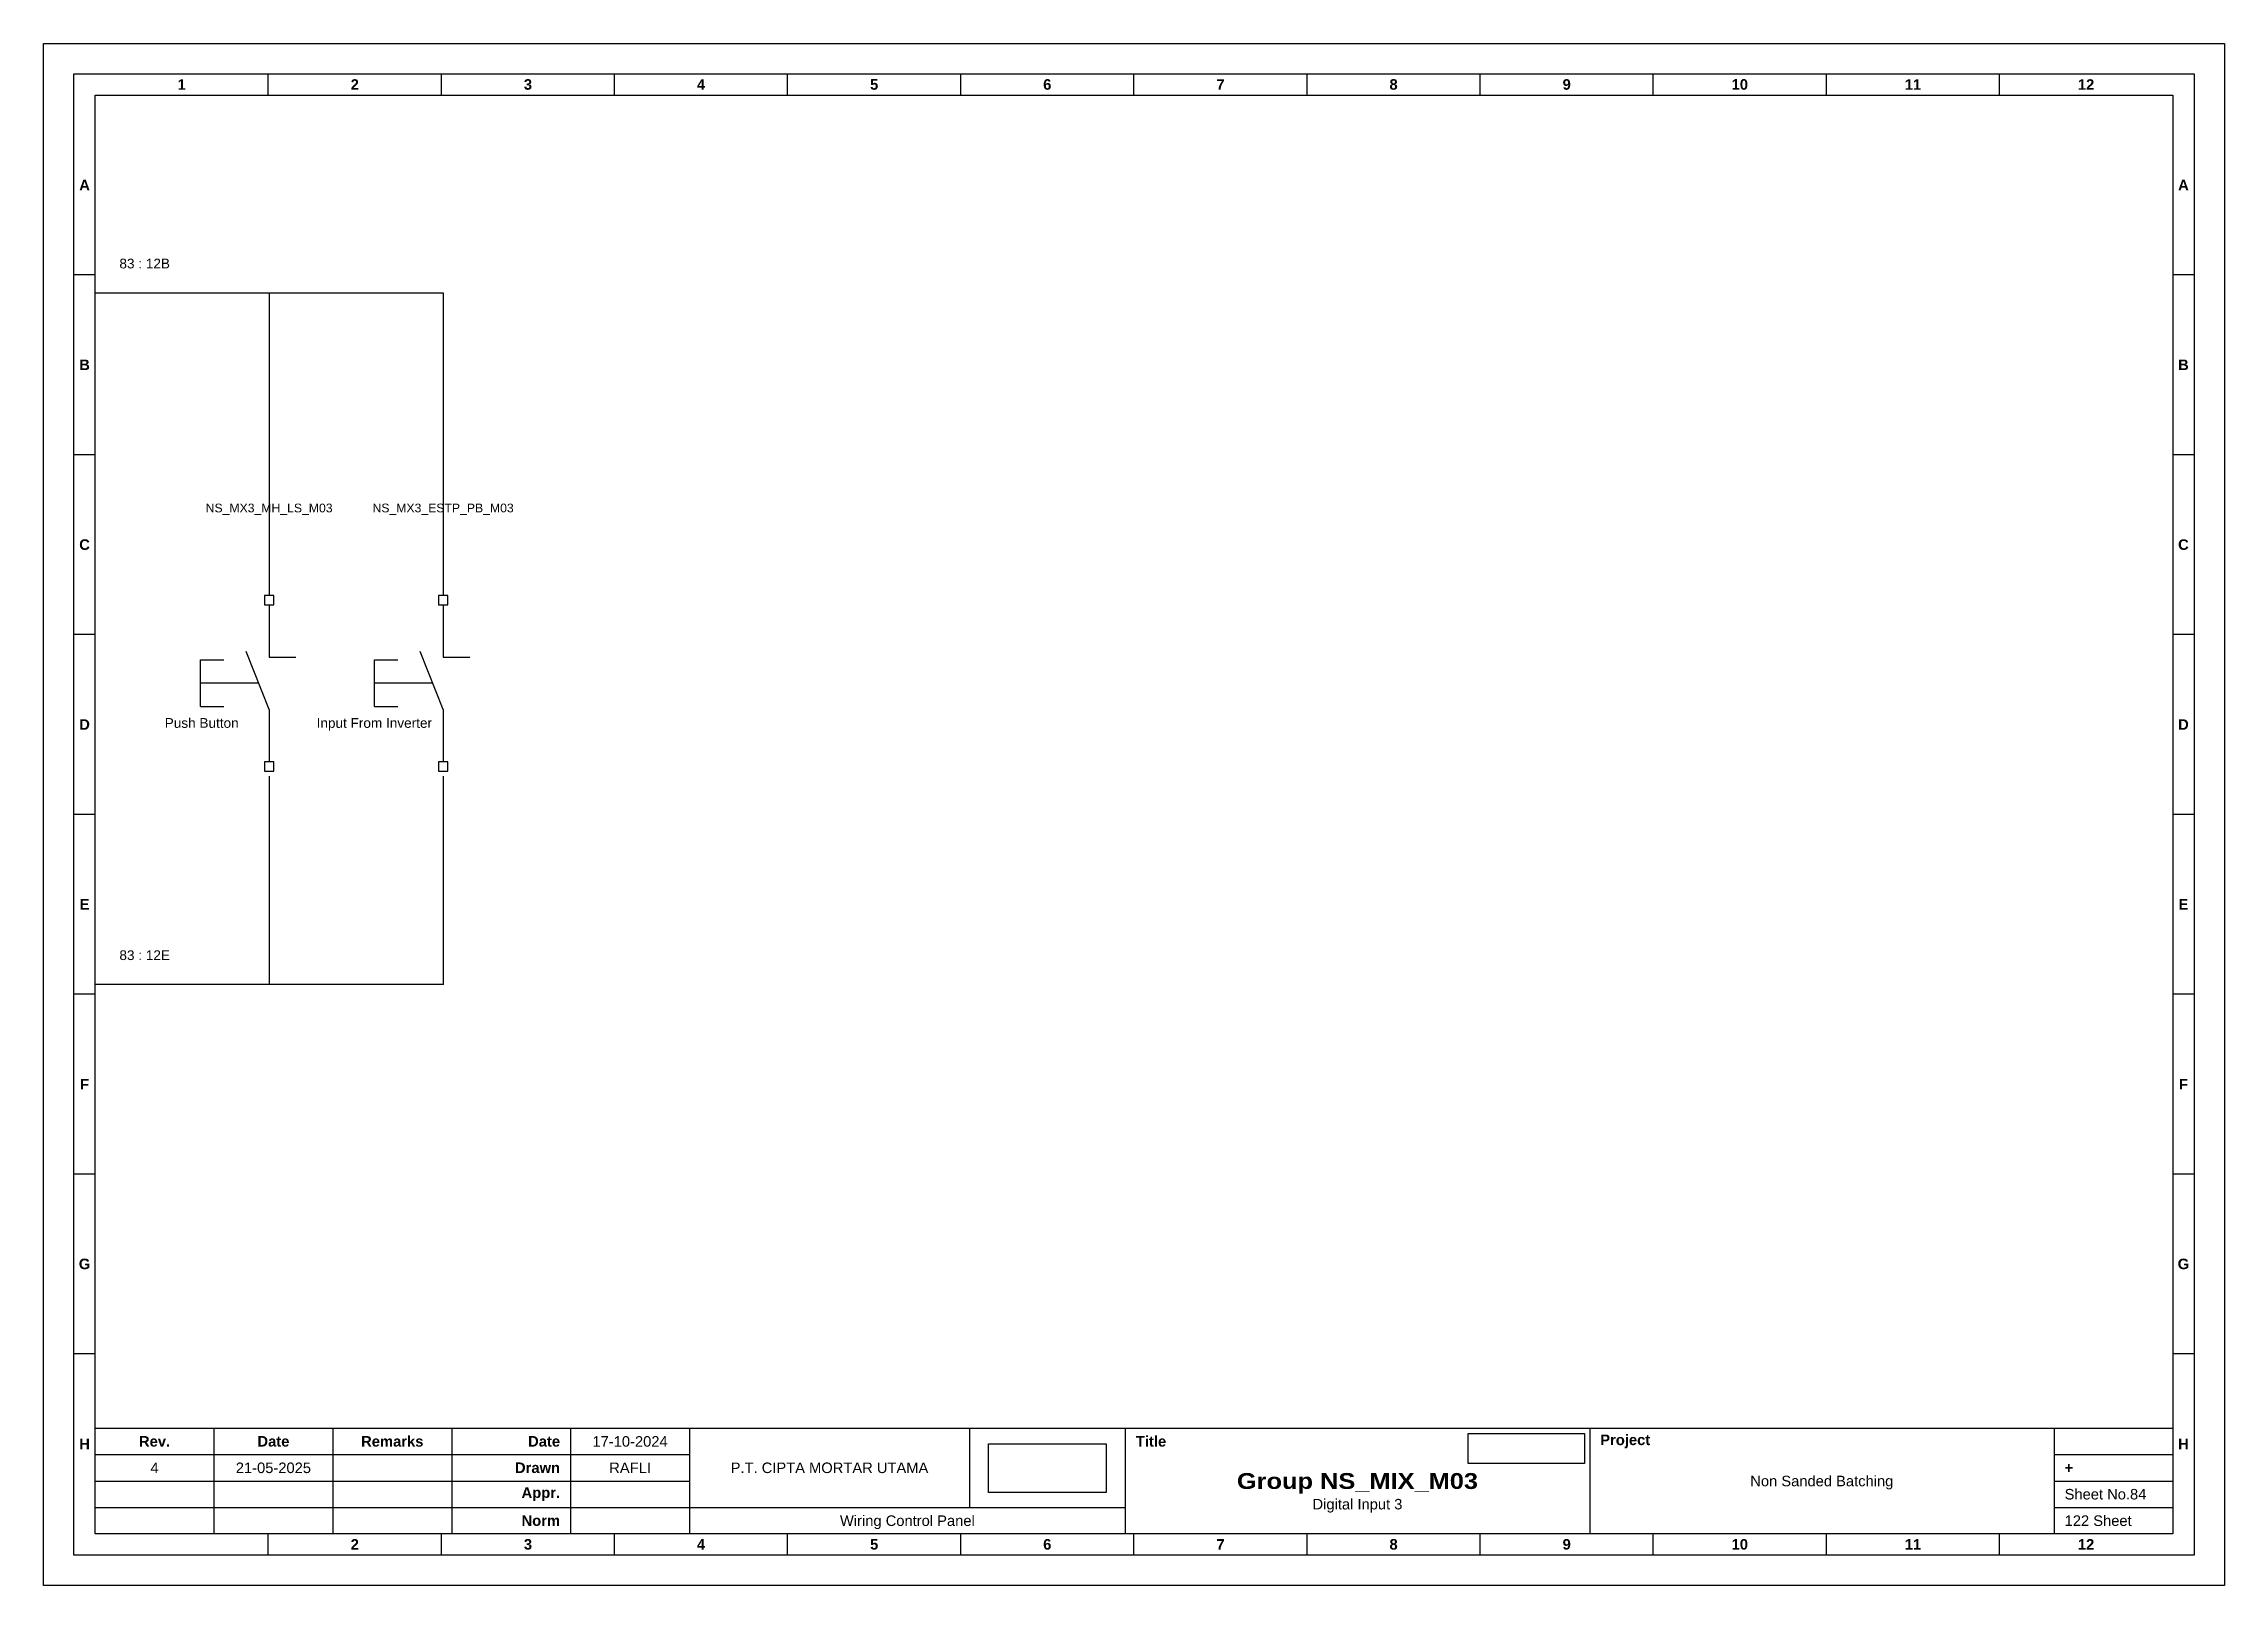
# Model space of a CAD drawing. Header units: centimetres. Extents: x 960 to 2473, y 652 to 2370.
# Drawn here: x 1892.6 to 2162, y 1602.8 to 1793.2 of the extents above; entities that cross this region are included whole.
import ezdxf
from ezdxf.enums import TextEntityAlignment as Align

# ---------------------------------------------------------------- set-up
doc = ezdxf.new("R2010")
doc.units = ezdxf.units.CM
doc.header["$MEASUREMENT"] = 0
doc.styles.add('Bold', font='ariblk.ttf', dxfattribs={"height": 25.4})
doc.styles.get("Standard").update_dxf_attribs({"font": 'arial.ttf'})
picture_1 = doc.add_image_def('image1.png', size_in_pixel=(2048, 847))
picture_2 = doc.add_image_def('image2.png', size_in_pixel=(2092, 542))

msp = doc.modelspace()

# ---------------------------------------------------------------- texts
at = {"ltscale": 500}
for s, p in [('83 : 12B', (1901.98, 1766.62)), ('83 : 12E', (1901.98, 1681.2))]:
    msp.add_text(s, height=1.2, dxfattribs=at).set_placement(p, align=Align.TOP_LEFT)
at = {"ltscale": 50}
for s, p in [('NS_MX3_MH_LS_M03', (1920.47, 1735.83)), ('NS_MX3_ESTP_PB_M03', (1941.96, 1735.83))]:
    msp.add_text(s, height=1.08, dxfattribs=at).set_placement(p, align=Align.MIDDLE_CENTER)
for s, p in [('Push Button', (1916.71, 1708.32)), ('Input From Inverter', (1940.59, 1708.32))]:
    msp.add_text(s, height=1.2, dxfattribs=at).set_placement(p, align=Align.BOTTOM_RIGHT)

# ---------------------------------------------------------------- blocks, each defined once
blk = doc.blocks.new('KOP MU PROJECT')
at = {"color": 6, "ltscale": 50}
for p, q in [((27.74, 184.05), (27.74, 186.66)), ((49.13, 184.05), (49.13, 186.66)), ((70.51, 184.05), (70.51, 186.66)), ((91.89, 184.05), (91.89, 186.66)), ((113.27, 184.05), (113.27, 186.66)), ((134.66, 184.05), (134.66, 186.66)), ((156.04, 184.05), (156.04, 186.66)), ((177.42, 184.05), (177.42, 186.66)), ((198.8, 184.05), (198.8, 186.66)), ((220.19, 184.05), (220.19, 186.66)), ((241.57, 184.05), (241.57, 186.66)), ((6.36, 161.84), (3.75, 161.84)), ((265.59, 161.84), (262.98, 161.84)), ((6.36, 139.63), (3.75, 139.63)), ((265.59, 139.63), (262.98, 139.63)), ((6.36, 117.42), (3.75, 117.42)), ((265.59, 117.42), (262.98, 117.42)), ((6.36, 95.22), (3.75, 95.22)), ((265.59, 95.22), (262.98, 95.22)), ((6.36, 73.01), (3.75, 73.01)), ((265.59, 73.01), (262.98, 73.01)), ((6.36, 50.8), (3.75, 50.8)), ((265.59, 50.8), (262.98, 50.8)), ((6.36, 28.59), (3.75, 28.59)), ((265.59, 28.59), (262.98, 28.59)), ((27.74, 3.75), (27.74, 6.36)), ((49.13, 3.75), (49.13, 6.36)), ((70.51, 3.75), (70.51, 6.36)), ((91.89, 3.75), (91.89, 6.36)), ((113.27, 3.75), (113.27, 6.36)), ((134.66, 3.75), (134.66, 6.36)), ((156.04, 3.75), (156.04, 6.36)), ((177.42, 3.75), (177.42, 6.36)), ((198.8, 3.75), (198.8, 6.36)), ((220.19, 3.75), (220.19, 6.36)), ((241.57, 3.75), (241.57, 6.36))]:
    blk.add_line(p, q, dxfattribs=at)
at = {"ltscale": 50}
for p, q in [((6.36, 19.41), (262.98, 19.41)), ((21.04, 19.41), (21.04, 6.36)), ((35.72, 19.41), (35.72, 6.36)), ((50.41, 19.41), (50.41, 6.36)), ((65.09, 19.41), (65.09, 6.36)), ((79.77, 19.41), (79.77, 6.36)), ((114.35, 19.41), (114.35, 9.62)), ((133.6, 19.41), (133.6, 6.36)), ((190.95, 19.41), (190.95, 6.36)), ((248.3, 19.41), (248.3, 6.36)), ((6.36, 16.15), (79.77, 16.15)), ((248.3, 16.15), (262.98, 16.15)), ((6.36, 12.89), (79.77, 12.89)), ((248.3, 12.89), (262.98, 12.89)), ((6.36, 9.62), (133.6, 9.62)), ((248.3, 9.62), (262.98, 9.62))]:
    blk.add_line(p, q, dxfattribs=at)
at = {"color": 1, "ltscale": 50}
blk.add_lwpolyline([(269.34, 0), (0, 0), (0, 190.41), (269.34, 190.41)], close=True, dxfattribs=at)
at = {"color": 6, "ltscale": 50}
for points in [[(265.59, 3.75), (3.75, 3.75), (3.75, 186.66), (265.59, 186.66)], [(262.98, 6.36), (6.36, 6.36), (6.36, 184.05), (262.98, 184.05)]]:
    blk.add_lwpolyline(points, close=True, dxfattribs=at)
at = {"ltscale": 50, "char_height": 1.305, "attachment_point": 4}
for s, width, heights, insert in [('\\pxqc;{\\fArial|b1|i0|c0|p34;1}', 21.3825, [2.51], (6.36, 185.36)), ('\\pxqc;{\\fArial|b1|i0|c0|p34;2}', 21.3825, [2.51], (27.74, 185.36)), ('\\pxqc;{\\fArial|b1|i0|c0|p34;3}', 21.3825, [2.51], (49.13, 185.36)), ('\\pxqc;{\\fArial|b1|i0|c0|p34;4}', 21.3825, [2.51], (70.51, 185.36)), ('\\pxqc;{\\fArial|b1|i0|c0|p34;5}', 21.3825, [2.51], (91.89, 185.36)), ('\\pxqc;{\\fArial|b1|i0|c0|p34;6}', 21.3825, [2.51], (113.27, 185.36)), ('\\pxqc;{\\fArial|b1|i0|c0|p34;7}', 21.3825, [2.51], (134.66, 185.36)), ('\\pxqc;{\\fArial|b1|i0|c0|p34;8}', 21.3825, [2.51], (156.04, 185.36)), ('\\pxqc;{\\fArial|b1|i0|c0|p34;9}', 21.3825, [2.51], (177.42, 185.36)), ('\\pxqc;{\\fArial|b1|i0|c0|p34;10}', 21.3825, [2.51], (198.8, 185.36)), ('\\pxqc;{\\fArial|b1|i0|c0|p34;11}', 21.3825, [2.51], (220.19, 185.36)), ('\\pxqc;{\\fArial|b1|i0|c0|p34;12}', 21.3825, [2.51], (241.57, 185.36)), ('\\pxqc;{\\fArial|b1|i0|c0|p34;A}', 2.61, [2.51], (3.75, 172.95)), ('\\pxqc;{\\fArial|b1|i0|c0|p34;A}', 2.61, [2.51], (262.98, 172.95)), ('\\pxqc;{\\fArial|b1|i0|c0|p34;B}', 2.61, [2.51], (3.75, 150.74)), ('\\pxqc;{\\fArial|b1|i0|c0|p34;B}', 2.61, [2.51], (262.98, 150.74)), ('\\pxqc;{\\fArial|b1|i0|c0|p34;C}', 2.61, [2.51], (3.75, 128.53)), ('\\pxqc;{\\fArial|b1|i0|c0|p34;C}', 2.61, [2.51], (262.98, 128.53)), ('\\pxqc;{\\fArial|b1|i0|c0|p34;D}', 2.61, [2.51], (3.75, 106.32)), ('\\pxqc;{\\fArial|b1|i0|c0|p34;D}', 2.61, [2.51], (262.98, 106.32)), ('\\pxqc;{\\fArial|b1|i0|c0|p34;E}', 2.61, [2.51], (3.75, 84.11)), ('\\pxqc;{\\fArial|b1|i0|c0|p34;E}', 2.61, [2.51], (262.98, 84.11)), ('\\pxqc;{\\fArial|b1|i0|c0|p34;F}', 2.61, [2.51], (3.75, 61.9)), ('\\pxqc;{\\fArial|b1|i0|c0|p34;F}', 2.61, [2.51], (262.98, 61.9)), ('\\pxqc;{\\fArial|b1|i0|c0|p34;G}', 2.61, [2.51], (3.75, 39.69)), ('\\pxqc;{\\fArial|b1|i0|c0|p34;G}', 2.61, [2.51], (262.98, 39.69)), ('\\pxqc;{\\fArial|b1|i0|c0|p34;H}', 2.61, [2.51], (3.75, 17.47)), ('\\pxqc;{\\fArial|b1|i0|c0|p34;Rev.}', 14.6811, [2.88], (6.36, 17.78)), ('\\pxqc;{\\fArial|b1|i0|c0|p34;Date}', 14.6811, [2.88], (21.04, 17.78)), ('\\pxqc;{\\fArial|b1|i0|c0|p34;Remarks}', 14.6811, [2.88], (35.72, 17.78)), ('\\pxqr;{\\fArial|b1|i0|c0|p34;Date}', 13.3761, [2.88], (50.41, 17.78)), ('\\pxql;{\\fArial|b1|i0|c0|p34;Title}', 50.2419, [2.88], (134.9, 17.78)), ('\\pxql;{\\fArial|b1|i0|c0|p34;Project}', 50.2419, [2.88], (192.25, 17.78)), ('\\pxqc;{\\fArial|b1|i0|c0|p34;H}', 2.61, [2.51], (262.98, 17.47)), ('\\pxqr;{\\fArial|b1|i0|c0|p34;Drawn}', 13.3761, [2.88], (50.41, 14.52)), ('\\pxql;{\\fArial|b1|i0|c0|p34;+}', 14.6811, [2.88], (249.61, 14.52)), ('\\pxqr;{\\fArial|b1|i0|c0|p34;Appr.}', 13.3761, [2.88], (50.41, 11.26)), ('\\pxqr;{\\fArial|b1|i0|c0|p34;Norm}', 13.3761, [2.88], (50.41, 7.99)), ('\\pxqc;{\\fArial|b1|i0|c0|p34;2}', 21.3825, [2.51], (27.74, 5.06)), ('\\pxqc;{\\fArial|b1|i0|c0|p34;3}', 21.3825, [2.51], (49.13, 5.06)), ('\\pxqc;{\\fArial|b1|i0|c0|p34;4}', 21.3825, [2.51], (70.51, 5.06)), ('\\pxqc;{\\fArial|b1|i0|c0|p34;5}', 21.3825, [2.51], (91.89, 5.06)), ('\\pxqc;{\\fArial|b1|i0|c0|p34;6}', 21.3825, [2.51], (113.27, 5.06)), ('\\pxqc;{\\fArial|b1|i0|c0|p34;7}', 21.3825, [2.51], (134.66, 5.06)), ('\\pxqc;{\\fArial|b1|i0|c0|p34;8}', 21.3825, [2.51], (156.04, 5.06)), ('\\pxqc;{\\fArial|b1|i0|c0|p34;9}', 21.3825, [2.51], (177.42, 5.06)), ('\\pxqc;{\\fArial|b1|i0|c0|p34;10}', 21.3825, [2.51], (198.8, 5.06)), ('\\pxqc;{\\fArial|b1|i0|c0|p34;11}', 21.3825, [2.51], (220.19, 5.06)), ('\\pxqc;{\\fArial|b1|i0|c0|p34;12}', 21.3825, [2.51], (241.57, 5.06))]:
    blk.add_mtext_dynamic_manual_height_columns(s, width=width, gutter_width=0.0326, heights=heights, dxfattribs=dict(at, insert=insert))
at = {"ltscale": 50}
for tag, p in [('DATECREATED', (72.43, 17.78)), ('REV', (13.7, 14.52)), ('REVDATE', (28.38, 14.52)), ('REMARKS', (43.06, 14.52)), ('DRAWN', (72.43, 14.52)), ('COMPANY', (97.06, 14.52)), ('PROJECT', (219.62, 12.89)), ('APPR', (72.43, 11.26)), ('NORM', (72.43, 7.99)), ('DRAWINGCATEGORY', (106.68, 7.99)), ('DESCRIPTION', (162.27, 10.03))]:
    blk.add_attdef(tag, text='', height=1.3, dxfattribs=at).set_placement(p, align=Align.MIDDLE_CENTER)
at = {"ltscale": 50, "style": 'Bold'}
blk.add_attdef('TITLE', text='', height=1.96, dxfattribs=at).set_placement((162.27, 12.89), align=Align.MIDDLE_CENTER)
at = {"ltscale": 50}
for tag, p in [('SHEETNUMBER', (249.61, 11.26)), ('TOTALSHEET', (249.61, 7.99))]:
    blk.add_attdef(tag, text='', height=1.3, dxfattribs=at).set_placement(p, align=Align.MIDDLE_LEFT)
image = blk.add_image(picture_1, insert=(116.72, 11.48), size_in_units=(14.5, 6), dxfattribs=at)
image.dxf.flags = 15
image = blk.add_image(picture_2, insert=(175.94, 15.04), size_in_units=(14.36, 3.72), dxfattribs=at)
image.dxf.flags = 15

# ---------------------------------------------------------------- linework, layer by layer
at = {"color": 146, "ltscale": 50, "true_color": 0x105689}
for p, q in [((1898.98, 1762.42), (1920.47, 1762.42)), ((1920.47, 1762.42), (1920.47, 1725.03)), ((1920.47, 1762.42), (1941.96, 1762.42)), ((1941.96, 1762.42), (1941.96, 1725.03)), ((1920.47, 1702.73), (1920.47, 1677)), ((1941.96, 1702.73), (1941.96, 1677)), ((1942, 1677), (1898.98, 1677))]:
    msp.add_line(p, q, dxfattribs=at)
at = {"ltscale": 50}
for p, q in [((1920.47, 1723.88), (1920.47, 1717.42)), ((1941.96, 1723.88), (1941.96, 1717.42)), ((1920.47, 1710.96), (1920.47, 1704.49)), ((1941.96, 1710.96), (1941.96, 1704.49))]:
    msp.add_line(p, q, dxfattribs=at)
at = {"ltscale": 500}
for p, q in [((1911.98, 1711.31), (1911.98, 1717.07)), ((1911.98, 1717.07), (1914.86, 1717.07)), ((1920.47, 1710.96), (1917.62, 1718.09)), ((1920.47, 1717.42), (1923.78, 1717.42)), ((1933.47, 1711.31), (1933.47, 1717.07)), ((1933.47, 1717.07), (1936.35, 1717.07)), ((1941.96, 1710.96), (1939.11, 1718.09)), ((1941.96, 1717.42), (1945.27, 1717.42)), ((1919.18, 1714.19), (1911.98, 1714.19)), ((1940.67, 1714.19), (1933.47, 1714.19)), ((1911.98, 1711.31), (1914.86, 1711.31)), ((1933.47, 1711.31), (1936.35, 1711.31))]:
    msp.add_line(p, q, dxfattribs=at)
for points in [[(1919.9, 1723.88), (1921.05, 1723.88), (1921.05, 1725.03), (1919.9, 1725.03)], [(1941.39, 1723.88), (1942.54, 1723.88), (1942.54, 1725.03), (1941.39, 1725.03)], [(1919.9, 1703.34), (1921.05, 1703.34), (1921.05, 1704.49), (1919.9, 1704.49)], [(1941.39, 1703.34), (1942.54, 1703.34), (1942.54, 1704.49), (1941.39, 1704.49)]]:
    msp.add_lwpolyline(points, close=True, dxfattribs=at)

# ---------------------------------------------------------------- block references
msp.add_blockref('KOP MU PROJECT', (1892.62, 1602.77)).add_auto_attribs({'DESCRIPTION': 'Digital Input 3', 'TITLE': 'Group NS_MIX_M03', 'PROJECT': 'Non Sanded Batching', 'COMPANY': 'P.T. CIPTA MORTAR UTAMA', 'DRAWINGCATEGORY': 'Wiring Control Panel', 'DRAWN': 'RAFLI', 'DATECREATED': '17-10-2024', 'REVDATE': '21-05-2025', 'REV': '4', 'SHEETNUMBER': 'Sheet No.84', 'TOTALSHEET': '122 Sheet'})

msp.set_redraw_order([(e.dxf.handle, doc.entitydb.next_handle()) for e in msp.query("TEXT MTEXT ATTDEF DIMENSION ARC_DIMENSION")])  # texts and dimensions are drawn at this point

doc.saveas('drawing.dxf')
